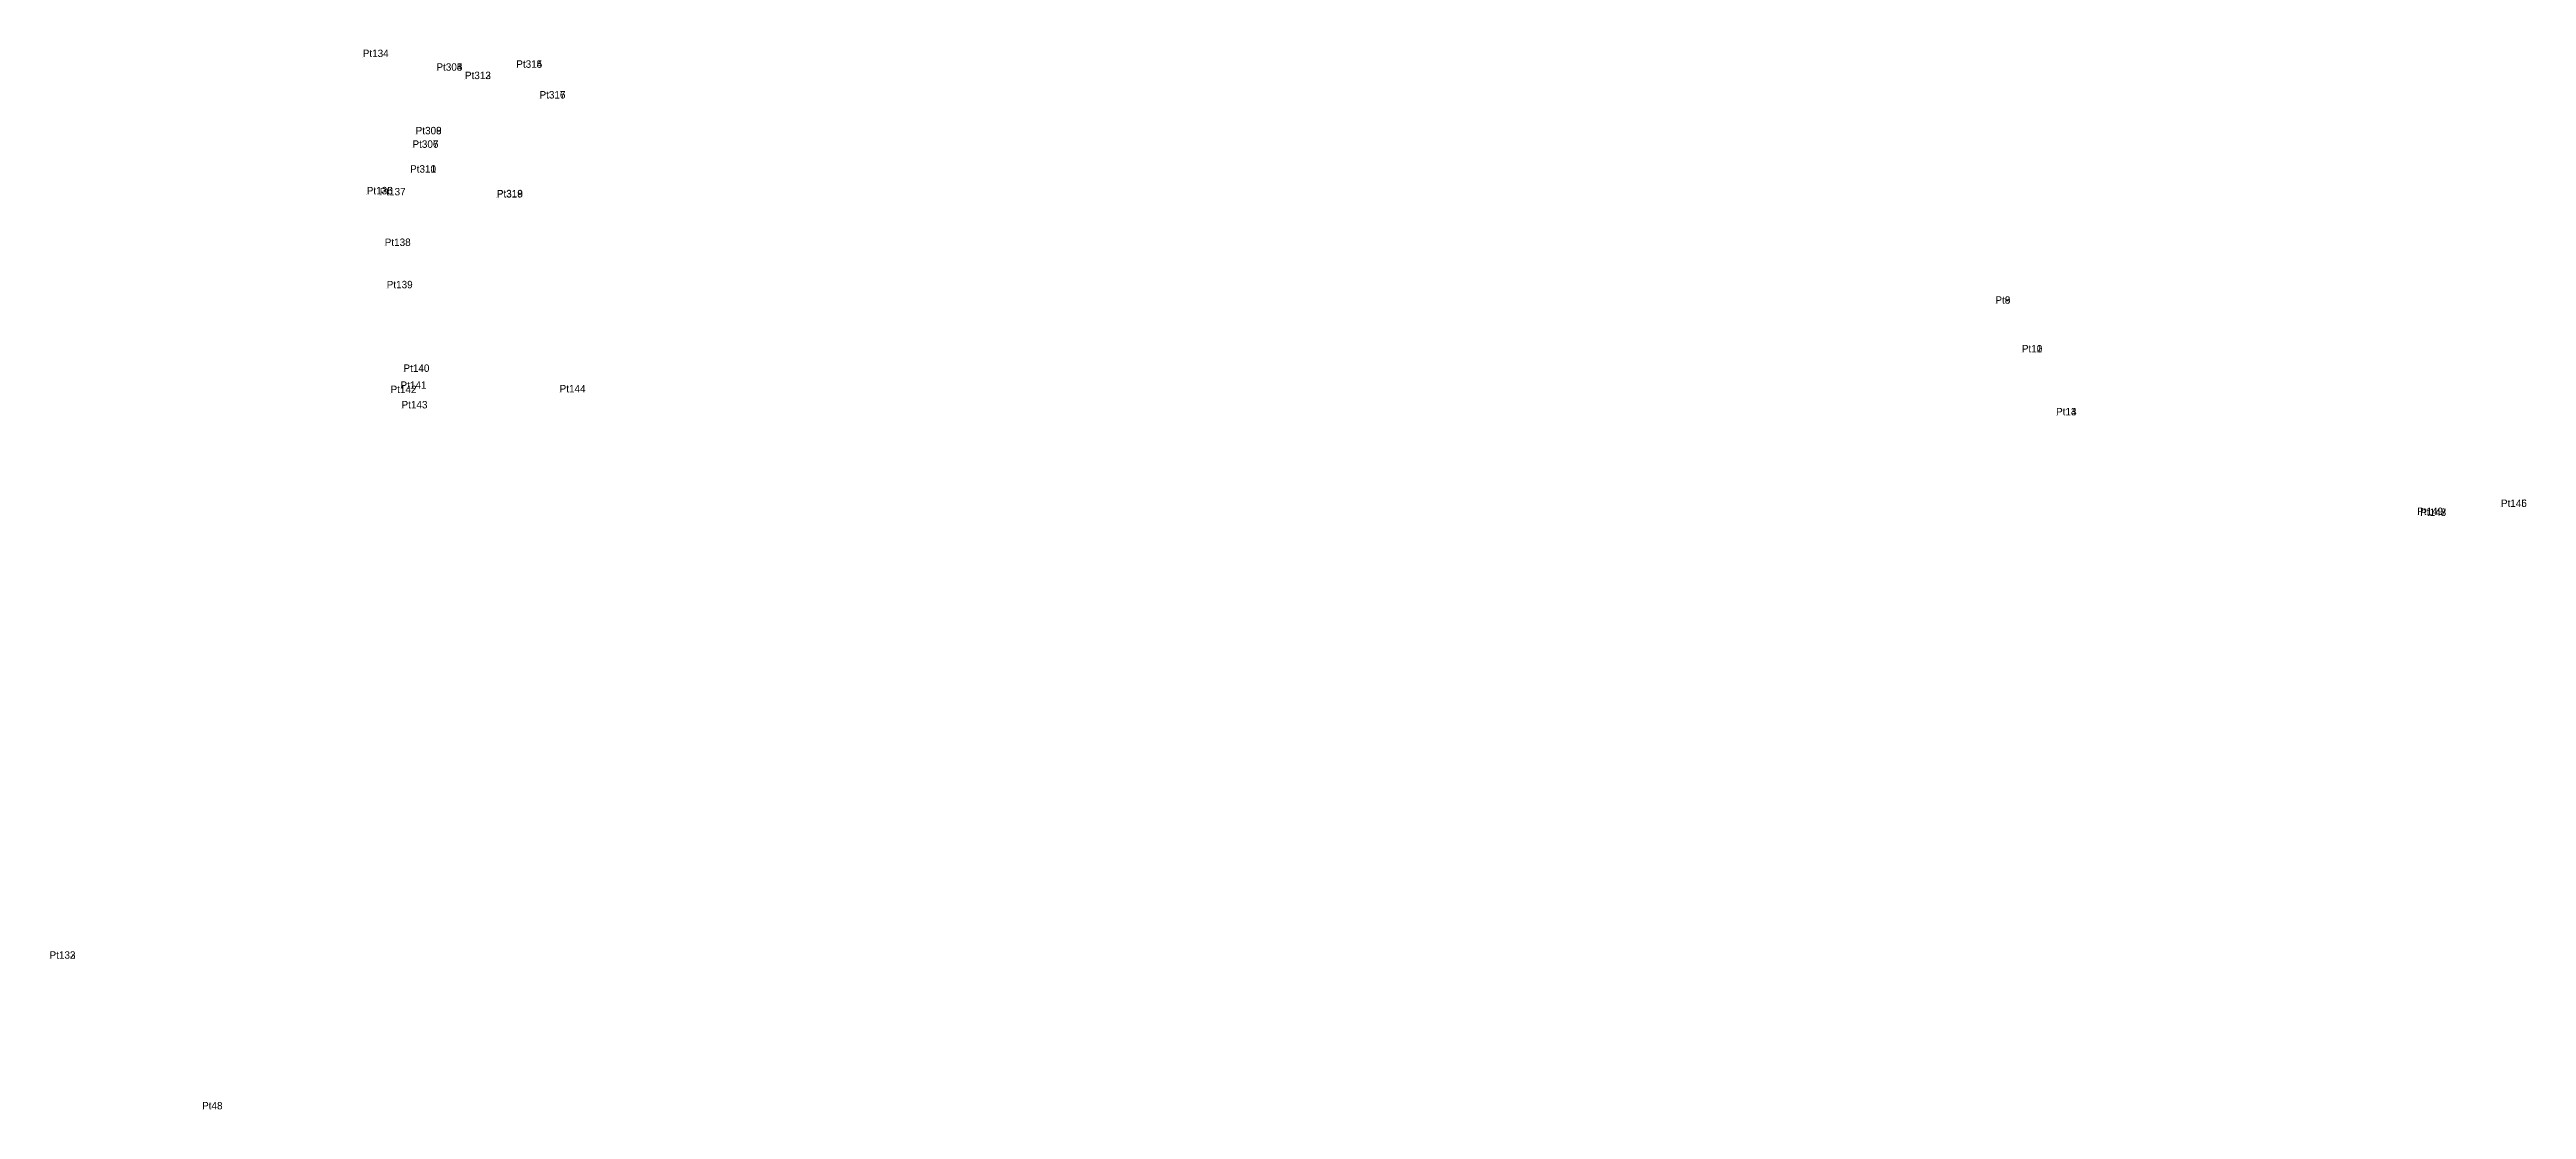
# Model space of a CAD drawing. Extents: x 0 to 667379, y 0 to 1854856.
# Drawn here: x 550026 to 550627, y 1838034 to 1838291 of the extents above; entities that cross this region are included whole.
import ezdxf

# ---------------------------------------------------------------- set-up
doc = ezdxf.new("R2010")
doc.units = 0
doc.layers.add('Level 12', color=7, linetype='Continuous')
doc.layers.add('Level 7', color=7, linetype='Continuous')

msp = doc.modelspace()

# ---------------------------------------------------------------- texts
at = {"layer": 'Level 12'}
for s, p in [('Pt134', (550102.297, 1838289.616)), ('Pt303', (550120.171, 1838286.291)), ('Pt304', (550120.172, 1838286.29)), ('Pt305', (550120.174, 1838286.29)), ('Pt312', (550127.076, 1838284.254)), ('Pt313', (550127.081, 1838284.258)), ('Pt315', (550139.542, 1838287.006)), ('Pt314', (550139.544, 1838287.01)), ('Pt316', (550145.173, 1838279.55)), ('Pt317', (550145.185, 1838279.549)), ('Pt308', (550115.131, 1838270.865)), ('Pt309', (550115.136, 1838270.864)), ('Pt307', (550114.357, 1838267.584)), ('Pt306', (550114.363, 1838267.579)), ('Pt310', (550113.779, 1838261.562)), ('Pt311', (550113.779, 1838261.562)), ('Pt136', (550103.263, 1838256.293)), ('Pt135', (550103.268, 1838256.279)), ('Pt137', (550106.405, 1838256.03)), ('Pt319', (550134.823, 1838255.511)), ('Pt318', (550134.828, 1838255.572)), ('Pt138', (550107.63, 1838243.762)), ('Pt139', (550108.11, 1838233.485)), ('Pt9', (550498.356, 1838229.733)), ('Pt8', (550498.358, 1838229.736)), ('Pt11', (550504.764, 1838217.914)), ('Pt12', (550504.765, 1838217.914)), ('Pt10', (550504.767, 1838217.915)), ('Pt140', (550112.172, 1838213.198)), ('Pt142', (550109.043, 1838208.059)), ('Pt141', (550111.449, 1838209.078)), ('Pt143', (550111.701, 1838204.321)), ('Pt144', (550150.055, 1838208.203)), ('Pt13', (550513.054, 1838202.642)), ('Pt14', (550513.067, 1838202.646)), ('Pt145', (550620.982, 1838180.406)), ('Pt146', (550620.985, 1838180.406)), ('Pt149', (550600.654, 1838178.455)), ('Pt147', (550601.395, 1838178.218)), ('Pt148', (550601.401, 1838178.22)), ('Pt132', (550026.313, 1838070.743)), ('Pt133', (550026.316, 1838070.748)), ('Pt48', (550063.328, 1838034.17))]:
    msp.add_text(s, height=1.8, dxfattribs=at).set_placement(p)

# ---------------------------------------------------------------- linework, layer by layer
at = {"layer": 'Level 7'}
for p, q in [((550102.297, 1838289.616), (550102.297, 1838289.616)), ((550120.171, 1838286.291), (550120.171, 1838286.291)), ((550120.172, 1838286.29), (550120.172, 1838286.29)), ((550120.174, 1838286.29), (550120.174, 1838286.29)), ((550127.076, 1838284.254), (550127.076, 1838284.254)), ((550127.081, 1838284.258), (550127.081, 1838284.258)), ((550139.542, 1838287.006), (550139.542, 1838287.006)), ((550139.544, 1838287.01), (550139.544, 1838287.01)), ((550145.173, 1838279.55), (550145.173, 1838279.55)), ((550145.185, 1838279.549), (550145.185, 1838279.549)), ((550114.357, 1838267.584), (550114.357, 1838267.584)), ((550114.363, 1838267.579), (550114.363, 1838267.579)), ((550115.131, 1838270.865), (550115.131, 1838270.865)), ((550115.136, 1838270.864), (550115.136, 1838270.864)), ((550113.779, 1838261.562), (550113.779, 1838261.562)), ((550113.779, 1838261.562), (550113.779, 1838261.562)), ((550103.263, 1838256.293), (550103.263, 1838256.293)), ((550103.268, 1838256.279), (550103.268, 1838256.279)), ((550106.405, 1838256.03), (550106.405, 1838256.03)), ((550134.823, 1838255.511), (550134.823, 1838255.511)), ((550134.828, 1838255.572), (550134.828, 1838255.572)), ((550107.63, 1838243.762), (550107.63, 1838243.762)), ((550108.11, 1838233.485), (550108.11, 1838233.485)), ((550498.356, 1838229.733), (550498.356, 1838229.733)), ((550498.358, 1838229.736), (550498.358, 1838229.736)), ((550504.764, 1838217.914), (550504.764, 1838217.914)), ((550504.765, 1838217.914), (550504.765, 1838217.914)), ((550504.767, 1838217.915), (550504.767, 1838217.915)), ((550112.172, 1838213.198), (550112.172, 1838213.198)), ((550109.043, 1838208.059), (550109.043, 1838208.059)), ((550111.449, 1838209.078), (550111.449, 1838209.078)), ((550150.055, 1838208.203), (550150.055, 1838208.203)), ((550111.701, 1838204.321), (550111.701, 1838204.321)), ((550513.054, 1838202.642), (550513.054, 1838202.642)), ((550513.067, 1838202.646), (550513.067, 1838202.646)), ((550600.654, 1838178.455), (550600.654, 1838178.455)), ((550601.395, 1838178.218), (550601.395, 1838178.218)), ((550601.401, 1838178.22), (550601.401, 1838178.22)), ((550620.982, 1838180.406), (550620.982, 1838180.406)), ((550620.985, 1838180.406), (550620.985, 1838180.406)), ((550026.313, 1838070.743), (550026.313, 1838070.743)), ((550026.316, 1838070.748), (550026.316, 1838070.748)), ((550063.328, 1838034.17), (550063.328, 1838034.17))]:
    msp.add_line(p, q, dxfattribs=at)

msp.set_redraw_order([(e.dxf.handle, doc.entitydb.next_handle()) for e in msp.query("TEXT MTEXT ATTDEF DIMENSION ARC_DIMENSION")])  # texts and dimensions are drawn at this point

doc.saveas('drawing.dxf')
